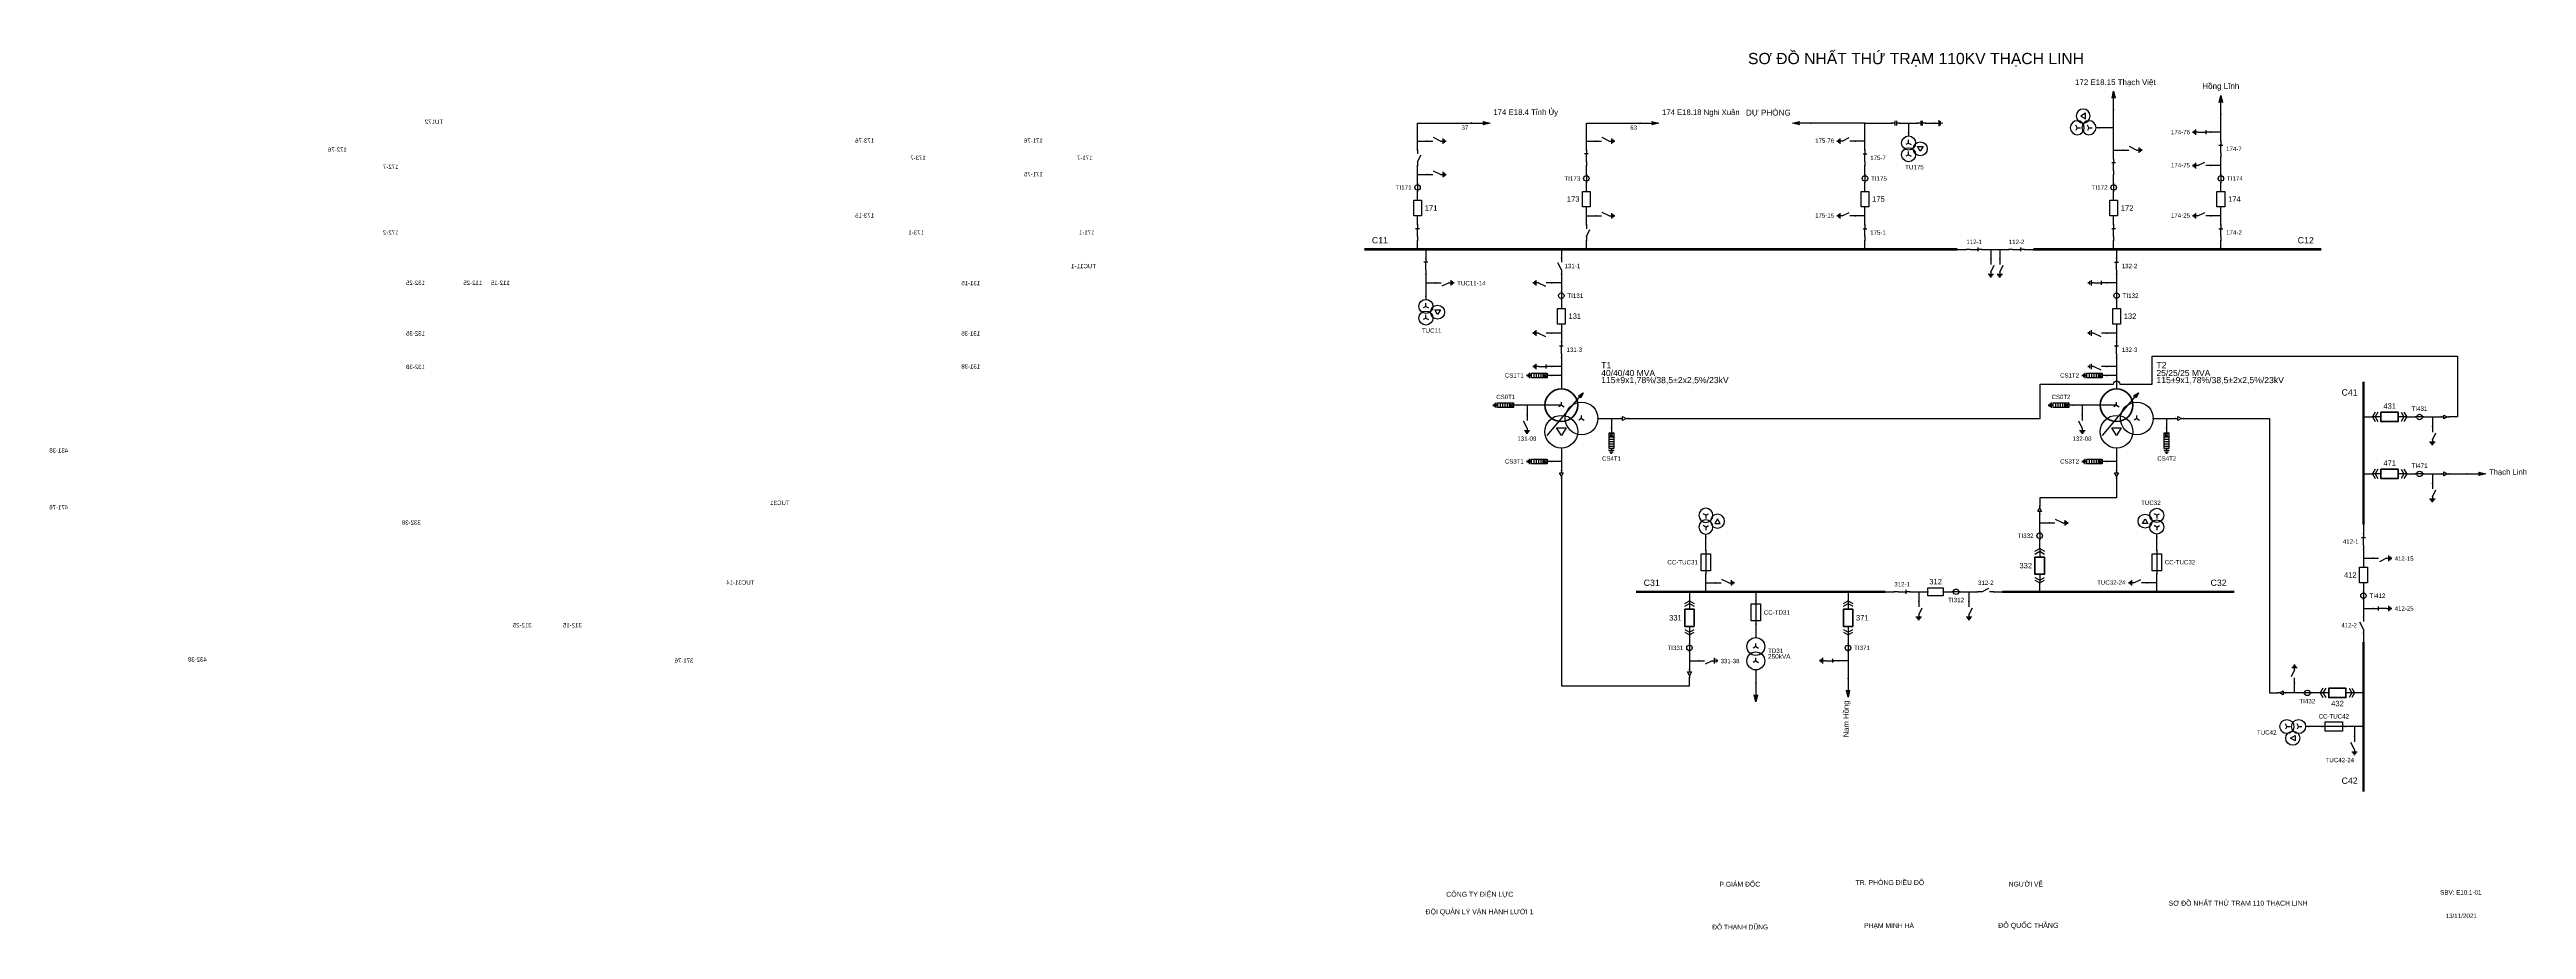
# Model space of a CAD drawing. Header units: millimetres. Extents: x -384 to 411, y 7 to 290.
import ezdxf

# ---------------------------------------------------------------- set-up
doc = ezdxf.new("R2010")
doc.units = ezdxf.units.MM
for name, color, linetype, lineweight in [('BUSBAR_110KV', 1, 'Continuous', 50), ('BUSBAR_22KV', 5, 'Continuous', 50), ('BUSBAR_35KV', 30, 'Continuous', 50), ('GROUND', 3, 'Continuous', 25), ('HV_110KV', 1, 'Continuous', 25), ('MV_22KV', 5, 'Continuous', 25), ('MV_35KV', 30, 'Continuous', 25), ('SLD_OTHER', 7, 'Continuous', 25)]:
    doc.layers.add(name, color=color, linetype=linetype, lineweight=lineweight)
doc.layers.add('SYM_PORTS', color=8, linetype='Continuous', plot=False)
doc.layers.add('TEXT', color=7, linetype='Continuous')
doc.styles.add('SLD_TEXT', font='arial.ttf')

# ---------------------------------------------------------------- blocks, each defined once
blk = doc.blocks.new('SYM_DISCONNECTOR_CLOSED')
at = {"lineweight": 25}
for points in [[(-0.625, 1.25), (0.625, 1.25)], [(0, 2.5), (0, 1.25)], [(0, -1.25), (0, 1.5)], [(0, -1.25), (0, -2.5)]]:
    blk.add_lwpolyline(points, dxfattribs=at)
at = {"layer": 'SYM_PORTS'}
for p in [(0, 2.5), (0, -2.5)]:
    blk.add_point(p, dxfattribs=at)
blk.add_attdef('DEVICE_CODE', (1.625, -0.5), '', height=2)
blk = doc.blocks.new('SYM_CIRCUIT_BREAKER')
at = {"lineweight": 25}
blk.add_lwpolyline([(-1.25, 2.5), (1.25, 2.5), (1.25, -2.5), (-1.25, -2.5)], close=True, dxfattribs=at)
at = {"layer": 'SYM_PORTS'}
for p in [(0, 2.5), (0, -2.5)]:
    blk.add_point(p, dxfattribs=at)
blk.add_attdef('DEVICE_CODE', (2.25, -0.5), '', height=2)
at = {"flags": 1}
blk.add_attdef('RATING', (2.25, -3.5), '', height=2, dxfattribs=at)
blk = doc.blocks.new('SYM_CURRENT_TRANSFORMER')
at = {"lineweight": 25}
blk.add_lwpolyline([(0, 1.25), (0, -1.25)], dxfattribs=at)
blk.add_circle((0, 0), 0.875, dxfattribs=at)
at = {"layer": 'SYM_PORTS'}
for p in [(0, 1.25), (0, -1.25)]:
    blk.add_point(p, dxfattribs=at)
blk.add_attdef('DEVICE_CODE', (1.875, -1.75), '', height=2)
at = {"flags": 1}
blk.add_attdef('RATIO', (1.875, -4.75), '', height=2, dxfattribs=at)
blk = doc.blocks.new('SYM_EARTHING_SWITCH_OPEN')
at = {"lineweight": 25}
for points in [[(0, -1.25), (-1.125, 1)], [(0, 3), (0, 1.25)], [(-0.875, -2), (0.875, -2)], [(-0.5625, -2.4375), (0.5625, -2.4375)], [(-0.25, -2.875), (0.25, -2.875)], [(0, -1.25), (0, -2)]]:
    blk.add_lwpolyline(points, dxfattribs=at)
at = {"layer": 'SYM_PORTS'}
blk.add_point((0, 3), dxfattribs=at)
blk.add_attdef('DEVICE_CODE', (1.875, 0), '', height=2)
blk = doc.blocks.new('SYM_DISCONNECTOR_OPEN')
at = {"lineweight": 25}
for points in [[(0, -1.25), (-1.125, 1)], [(0, 2.5), (0, 1.25)], [(0, -1.25), (0, -2.5)]]:
    blk.add_lwpolyline(points, dxfattribs=at)
at = {"layer": 'SYM_PORTS'}
for p in [(0, 2.5), (0, -2.5)]:
    blk.add_point(p, dxfattribs=at)
blk.add_attdef('DEVICE_CODE', (1, -0.5), '', height=2)
blk = doc.blocks.new('SYM_LINE_FEEDER_ARROW')
blk.add_hatch(color=7).paths.add_polyline_path([(0, -3), (-0.5, -0.75), (0, -1.25), (0.5, -0.75)])
at = {"lineweight": 25}
blk.add_lwpolyline([(0, 3), (0, -1.25)], dxfattribs=at)
blk.add_lwpolyline([(0, -3), (-0.5, -0.75), (0, -1.25), (0.5, -0.75)], close=True, dxfattribs=at)
at = {"layer": 'SYM_PORTS'}
blk.add_point((0, 3), dxfattribs=at)
blk.add_attdef('LINE_NAME', (1.5, 0), '', height=2)
blk = doc.blocks.new('SYM_COUPLING_CAPACITOR')
at = {"lineweight": 25}
for points in [[(-0.75, 0.25), (0.75, 0.25)], [(0, 1.25), (0, 0.25)], [(-0.75, -0.25), (0.75, -0.25)], [(0, -0.25), (0, -1.25)]]:
    blk.add_lwpolyline(points, dxfattribs=at)
at = {"layer": 'SYM_PORTS'}
for p in [(0, 1.25), (0, -1.25)]:
    blk.add_point(p, dxfattribs=at)
blk.add_attdef('DEVICE_CODE', (1.75, -1.75), '', height=2)
blk = doc.blocks.new('SYM_VOLTAGE_TRANSFORMER')
at = {"lineweight": 25}
for points in [[(0, 1.375), (-0.8625, 0.875)], [(0, 4.625), (0, 3.625)], [(0, 1.375), (0, 2.375)], [(0, 1.375), (0.8625, 0.875)], [(0, -2.375), (-0.8625, -2.875)], [(0, -2.375), (0, -1.375)], [(0, -2.375), (0.8625, -2.875)]]:
    blk.add_lwpolyline(points, dxfattribs=at)
blk.add_lwpolyline([(2.875, 0.25), (4.625, 0.25), (3.75, -1.25)], close=True, dxfattribs=at)
for centre in [(0, 1.375), (3.75, -0.5), (0, -2.375)]:
    blk.add_circle(centre, 2.25, dxfattribs=at)
at = {"layer": 'SYM_PORTS'}
blk.add_point((0, 4.625), dxfattribs=at)
blk.add_attdef('DEVICE_CODE', (7, 1.625), '', height=2)
at = {"flags": 1}
blk.add_attdef('RATIO', (7, -1.375), '', height=2, dxfattribs=at)
blk = doc.blocks.new('SYM_GROUND_SYMBOL')
at = {"lineweight": 25}
for points in [[(0, 1.25), (0, -0.25)], [(-1, -0.25), (1, -0.25)], [(-0.625, -0.75), (0.625, -0.75)], [(-0.25, -1.25), (0.25, -1.25)]]:
    blk.add_lwpolyline(points, dxfattribs=at)
at = {"layer": 'SYM_PORTS'}
blk.add_point((0, 1.25), dxfattribs=at)
blk = doc.blocks.new('SYM_EARTHING_SWITCH_CLOSED')
at = {"lineweight": 25}
for points in [[(-0.625, 1.25), (0.625, 1.25)], [(0, 3), (0, 1.25)], [(0, -1.25), (0, 1.5)], [(-0.875, -2), (0.875, -2)], [(-0.5625, -2.4375), (0.5625, -2.4375)], [(-0.25, -2.875), (0.25, -2.875)], [(0, -1.25), (0, -2)]]:
    blk.add_lwpolyline(points, dxfattribs=at)
at = {"layer": 'SYM_PORTS'}
blk.add_point((0, 3), dxfattribs=at)
blk.add_attdef('DEVICE_CODE', (1.875, 0), '', height=2)
blk = doc.blocks.new('SYM_SURGE_ARRESTER')
at = {"lineweight": 25}
for points in [[(-0.75, 2.5), (0.75, 2.5), (0.75, 1.25), (-0.75, 1.25)], [(-0.75, 1.25), (0.75, 1.25), (0.75, -2.5), (-0.75, -2.5)]]:
    blk.add_lwpolyline(points, close=True, dxfattribs=at)
for points in [[(-0.75, 2.5), (0.75, 1.25)], [(0.75, 2.5), (-0.75, 1.25)], [(-0.75, 0.5), (0.75, 0.5)], [(0, 4), (0, 2.5)], [(-0.875, -3.125), (0.875, -3.125)], [(-0.75, -0.25), (0.75, -0.25)], [(-0.75, -1), (0.75, -1)], [(-0.75, -1.75), (0.75, -1.75)], [(-0.5625, -3.5625), (0.5625, -3.5625)], [(-0.25, -4), (0.25, -4)], [(0, -2.5), (0, -3.125)]]:
    blk.add_lwpolyline(points, dxfattribs=at)
at = {"layer": 'SYM_PORTS'}
blk.add_point((0, 4), dxfattribs=at)
blk.add_attdef('DEVICE_CODE', (1.875, 1), '', height=2)
blk = doc.blocks.new('SYM_TRANSFORMER_3W')
blk.add_hatch(color=7).paths.add_polyline_path([(3.75, 8.25), (3.0125, 6.575), (2.2375, 7.225)])
at = {"lineweight": 25}
for points in [[(3.75, 8.25), (3.0125, 6.575), (2.2375, 7.225)], [(-4.75, -3), (-1.75, -3), (-3.25, -5.5)]]:
    blk.add_lwpolyline(points, close=True, dxfattribs=at)
for points in [[(-3.25, 4.25), (-8.5, 4.25)], [(-7.75, -5.5), (3.0125, 7.35)], [(-3.25, 4.25), (-4.1125, 3.75)], [(-3.25, 4.25), (-3.25, 5.25)], [(-3.25, 4.25), (-2.3875, 3.75)], [(3.25, 0), (2.3875, -0.5)], [(3.25, 0), (3.25, 1)], [(3.25, 0), (4.1125, -0.5)]]:
    blk.add_lwpolyline(points, dxfattribs=at)
at = {"lineweight": 50}
blk.add_circle((-3.25, 4.25), 5.25, dxfattribs=at)
at = {"lineweight": 25}
for centre in [(-3.25, -4.25), (3.25, 0)]:
    blk.add_circle(centre, 5.25, dxfattribs=at)
at = {"layer": 'SYM_PORTS'}
for p in [(-3.25, 9.5), (-8.5, 4.25), (8.5, 0), (-3.25, -9.5)]:
    blk.add_point(p, dxfattribs=at)
blk.add_attdef('DEVICE_CODE', (9.5, 6.5), '', height=2)
at = {"flags": 1}
for tag, p in [('VOLTAGE_RATIO', (9.5, 0.5)), ('POWER', (9.5, 3.5))]:
    blk.add_attdef(tag, p, '', height=2, dxfattribs=at)
blk = doc.blocks.new('SYM_CABLE_TERMINATION')
at = {"lineweight": 25}
blk.add_lwpolyline([(-0.625, 0.5), (0.625, 0.5), (0, -0.625)], close=True, dxfattribs=at)
for points in [[(0, 1.25), (0, 0.5)], [(0, -0.625), (0, -1.25)]]:
    blk.add_lwpolyline(points, dxfattribs=at)
at = {"layer": 'SYM_PORTS'}
for p in [(0, 1.25), (0, -1.25)]:
    blk.add_point(p, dxfattribs=at)
blk = doc.blocks.new('SYM_DRAWOUT_BREAKER')
at = {"lineweight": 25}
for points in [[(-1.5, 4.625), (0, 5.5), (1.5, 4.625)], [(-1.5, 3.75), (0, 4.625), (1.5, 3.75)], [(0, 5.5), (0, 2.75)], [(-1.5, -3.75), (0, -4.625), (1.5, -3.75)], [(-1.5, -4.625), (0, -5.5), (1.5, -4.625)], [(0, -2.75), (0, -5.5)]]:
    blk.add_lwpolyline(points, dxfattribs=at)
at = {"lineweight": 35}
blk.add_lwpolyline([(-1.5, 2.75), (1.5, 2.75), (1.5, -2.75), (-1.5, -2.75)], close=True, dxfattribs=at)
at = {"layer": 'SYM_PORTS'}
for p in [(0, 5.5), (0, -5.5)]:
    blk.add_point(p, dxfattribs=at)
blk.add_attdef('DEVICE_CODE', (2.5, 2.5), '', height=2)
at = {"flags": 1}
blk.add_attdef('RATING', (2.5, -0.5), '', height=2, dxfattribs=at)
blk = doc.blocks.new('SYM_FUSE_DISCONNECTOR')
at = {"lineweight": 25}
blk.add_lwpolyline([(-1.5, 2.75), (1.5, 2.75), (1.5, -2.75), (-1.5, -2.75)], close=True, dxfattribs=at)
blk.add_lwpolyline([(0, 3.75), (0, -3.75)], dxfattribs=at)
at = {"layer": 'SYM_PORTS'}
for p in [(0, 3.75), (0, -3.75)]:
    blk.add_point(p, dxfattribs=at)
blk.add_attdef('DEVICE_CODE', (2.5, 0.75), '', height=2)
at = {"flags": 1}
blk.add_attdef('RATING', (2.5, -2.25), '', height=2, dxfattribs=at)
blk = doc.blocks.new('SYM_TRANSFORMER_2W')
at = {"lineweight": 25}
for points in [[(0, 2.3125), (-0.8625, 1.8125)], [(0, 2.3125), (0, 3.3125)], [(0, 2.3125), (0.8625, 1.8125)], [(0, -2.3125), (-0.8625, -2.8125)], [(0, -2.3125), (0, -1.3125)], [(0, -2.3125), (0.8625, -2.8125)]]:
    blk.add_lwpolyline(points, dxfattribs=at)
for centre in [(0, 2.3125), (0, -2.3125)]:
    blk.add_circle(centre, 2.875, dxfattribs=at)
at = {"layer": 'SYM_PORTS'}
for p in [(0, 5.1875), (0, -5.1875)]:
    blk.add_point(p, dxfattribs=at)
blk.add_attdef('DEVICE_CODE', (3.875, 2.1875), '', height=2)
at = {"flags": 1}
for tag, p in [('POWER', (3.875, -0.8125)), ('VOLTAGE_RATIO', (3.875, -3.8125))]:
    blk.add_attdef(tag, p, '', height=2, dxfattribs=at)

msp = doc.modelspace()

# ---------------------------------------------------------------- linework, layer by layer
at = {"layer": 'BUSBAR_110KV', "const_width": 0.791}
for points in [[(38.02, 225.85), (228.41, 225.85)], [(252.8, 225.85), (345.32, 225.85)]]:
    msp.add_lwpolyline(points, dxfattribs=at)
at = {"layer": 'BUSBAR_22KV', "const_width": 0.791}
for points in [[(358.81, 183.34), (358.81, 137.37)], [(358.81, 99.74), (358.81, 51.68)]]:
    msp.add_lwpolyline(points, dxfattribs=at)
at = {"layer": 'BUSBAR_35KV', "const_width": 0.791}
for points in [[(125.28, 115.85), (205.28, 115.85)], [(242.91, 115.85), (317.33, 115.85)]]:
    msp.add_lwpolyline(points, dxfattribs=at)
at = {"layer": 'GROUND'}
msp.add_lwpolyline([(218.16, 266.36), (221.04, 266.36)], dxfattribs=at)
at = {"layer": 'HV_110KV'}
for points in [[(278.6, 264.92), (278.6, 270.68)], [(55.14, 260.61), (55.14, 266.36), (72.4, 266.36)], [(109.32, 260.61), (109.32, 266.36), (126.58, 266.36)], [(198.78, 266.36), (181.52, 266.36)], [(198.78, 260.61), (198.78, 266.36)], [(198.78, 266.36), (207.41, 266.36)], [(209.91, 266.36), (212.79, 266.36)], [(212.79, 266.36), (212.79, 263.26)], [(212.79, 266.36), (215.66, 266.36)], [(278.6, 264.92), (273.94, 264.92)], [(278.6, 257.73), (278.6, 264.92)], [(313.03, 263.49), (309.92, 263.49)], [(313.03, 263.49), (313.03, 269.24)], [(313.03, 260.61), (313.03, 263.49)], [(55.14, 257.73), (55.14, 260.61)], [(55.14, 260.61), (58.25, 260.61)], [(109.32, 257.73), (109.32, 260.61)], [(109.32, 260.61), (112.42, 260.61)], [(198.78, 260.61), (195.68, 260.61)], [(198.78, 257.73), (198.78, 260.61)], [(278.6, 254.86), (278.6, 257.73)], [(278.6, 257.73), (281.7, 257.73)], [(313.03, 252.73), (313.03, 255.61)], [(55.14, 249.86), (55.14, 252.73)], [(55.14, 246.98), (55.14, 249.86)], [(55.14, 249.86), (58.25, 249.86)], [(109.32, 249.86), (109.32, 252.73)], [(109.32, 244.48), (109.32, 247.36)], [(198.78, 249.86), (198.78, 252.73)], [(198.78, 244.48), (198.78, 247.36)], [(278.6, 246.98), (278.6, 249.86)], [(313.03, 252.73), (309.92, 252.73)], [(313.03, 249.86), (313.03, 252.73)], [(313.03, 244.48), (313.03, 247.36)], [(55.14, 241.6), (55.14, 244.48)], [(109.32, 236.6), (109.32, 239.48)], [(198.78, 236.6), (198.78, 239.48)], [(278.6, 241.6), (278.6, 244.48)], [(313.03, 236.6), (313.03, 239.48)], [(55.14, 233.73), (55.14, 236.6)], [(109.32, 233.73), (109.32, 236.6)], [(109.32, 236.6), (112.42, 236.6)], [(198.78, 236.6), (195.68, 236.6)], [(198.78, 233.73), (198.78, 236.6)], [(278.6, 233.73), (278.6, 236.6)], [(313.03, 236.6), (309.92, 236.6)], [(313.03, 233.73), (313.03, 236.6)], [(55.14, 225.85), (55.14, 228.73)], [(57.82, 225.85), (57.82, 222.98)], [(101.29, 225.85), (101.29, 222.98)], [(109.32, 225.85), (109.32, 228.73)], [(198.78, 225.85), (198.78, 228.73)], [(228.41, 225.85), (231.29, 225.85)], [(236.29, 225.85), (239.17, 225.85)], [(239.17, 225.85), (239.17, 222.75)], [(239.17, 225.85), (242.04, 225.85)], [(242.04, 225.85), (242.04, 222.75)], [(242.04, 225.85), (244.92, 225.85)], [(249.92, 225.85), (252.8, 225.85)], [(278.6, 225.85), (278.6, 228.73)], [(279.55, 225.85), (279.55, 222.98)], [(313.03, 225.85), (313.03, 228.73)], [(57.82, 217.98), (57.82, 215.1)], [(57.82, 215.1), (60.92, 215.1)], [(57.82, 215.1), (57.82, 210.79)], [(101.29, 215.1), (98.19, 215.1)], [(101.29, 217.98), (101.29, 215.1)], [(101.29, 215.1), (101.29, 212.22)], [(279.55, 215.1), (276.45, 215.1)], [(279.55, 217.98), (279.55, 215.1)], [(279.55, 215.1), (279.55, 212.22)], [(101.29, 209.72), (101.29, 206.85)], [(279.55, 209.72), (279.55, 206.85)], [(101.29, 198.97), (98.19, 198.97)], [(101.29, 201.85), (101.29, 198.97)], [(101.29, 198.97), (101.29, 196.09)], [(279.55, 198.97), (276.45, 198.97)], [(279.55, 201.85), (279.55, 198.97)], [(279.55, 198.97), (279.55, 196.09)], [(101.29, 191.09), (101.29, 188.22)], [(279.55, 191.09), (279.55, 188.22)], [(101.29, 188.22), (98.19, 188.22)], [(101.29, 185.34), (98.19, 185.34)], [(101.29, 188.22), (101.29, 185.34)], [(101.29, 185.34), (101.29, 181.03)], [(279.55, 188.22), (276.45, 188.22)], [(279.55, 185.34), (276.45, 185.34)], [(279.55, 188.22), (279.55, 185.34)], [(279.55, 185.34), (279.55, 181.03)], [(90.29, 175.78), (87.41, 175.78)], [(96.04, 175.78), (90.29, 175.78)], [(90.29, 175.78), (90.29, 172.67)], [(268.55, 175.78), (265.67, 175.78)], [(274.3, 175.78), (268.55, 175.78)], [(268.55, 175.78), (268.55, 172.67)]]:
    msp.add_lwpolyline(points, dxfattribs=at)
at = {"layer": 'MV_22KV'}
msp.add_lwpolyline([(122.73, 171.53), (125.43, 171.53), (255, 171.53), (255, 182.56), (278.55, 182.56, -1), (280.55, 182.56), (291, 182.56), (291, 191.56), (389.02, 191.56), (389.02, 172.01), (386.32, 172.01)], format="xyb", dxfattribs=at)
for points in [[(113.04, 171.53), (117.35, 171.53)], [(117.35, 171.53), (117.35, 168.42)], [(117.35, 171.53), (120.23, 171.53)], [(291.3, 171.53), (295.61, 171.53)], [(295.61, 171.53), (295.61, 168.42)], [(295.61, 171.53), (298.49, 171.53)], [(300.99, 171.53), (303.69, 171.53), (328.61, 171.53), (328.61, 83.39), (331.31, 83.39)], [(358.81, 172.01), (361.69, 172.01)], [(372.69, 172.01), (375.56, 172.01)], [(378.06, 172.01), (380.94, 172.01)], [(380.94, 172.01), (380.94, 168.91)], [(380.94, 172.01), (383.82, 172.01)], [(358.81, 153.73), (361.69, 153.73)], [(372.69, 153.73), (375.56, 153.73)], [(378.06, 153.73), (380.94, 153.73)], [(380.94, 153.73), (380.94, 150.63)], [(380.94, 153.73), (383.82, 153.73)], [(386.32, 153.73), (392.07, 153.73)], [(358.81, 137.37), (358.81, 134.5)], [(358.81, 129.5), (358.81, 126.62)], [(358.81, 126.62), (361.91, 126.62)], [(358.81, 126.62), (358.81, 123.74)], [(358.81, 118.74), (358.81, 115.87)], [(358.81, 113.37), (358.81, 110.49)], [(358.81, 110.49), (361.91, 110.49)], [(358.81, 110.49), (358.81, 107.61)], [(358.81, 102.61), (358.81, 99.74)], [(336.68, 83.39), (333.81, 83.39)], [(336.68, 83.39), (336.68, 86.49)], [(339.56, 83.39), (336.68, 83.39)], [(344.93, 83.39), (342.06, 83.39)], [(358.81, 83.39), (355.93, 83.39)], [(345.56, 72.57), (341.24, 72.57)], [(355.93, 72.57), (353.06, 72.57)], [(358.81, 72.57), (355.93, 72.57)], [(355.93, 72.57), (355.93, 69.46)]]:
    msp.add_lwpolyline(points, dxfattribs=at)
at = {"layer": 'MV_35KV'}
for points in [[(101.29, 162.03), (101.29, 157.71)], [(279.55, 162.03), (279.55, 157.71)], [(101.29, 157.71), (98.19, 157.71)], [(101.29, 157.71), (101.29, 154.84)], [(101.29, 152.34), (101.29, 149.64), (101.29, 85.65), (142.41, 85.65), (142.41, 88.35)], [(279.55, 152.34), (279.55, 149.64), (279.55, 146.06), (254.86, 146.06), (254.86, 143.36)], [(279.55, 157.71), (276.45, 157.71)], [(279.55, 157.71), (279.55, 154.84)], [(254.86, 137.98), (254.86, 140.86)], [(254.86, 135.1), (254.86, 137.98)], [(254.86, 137.98), (257.97, 137.98)], [(147.71, 129.1), (147.71, 133.42)], [(254.86, 129.73), (254.86, 132.6)], [(292.46, 129.1), (292.46, 133.42)], [(147.71, 118.73), (147.71, 121.6)], [(292.46, 118.73), (292.46, 121.6)], [(142.41, 115.85), (142.41, 112.98)], [(147.71, 115.85), (147.71, 118.73)], [(147.71, 118.73), (150.82, 118.73)], [(163.72, 115.85), (163.72, 112.98)], [(193.33, 115.85), (193.33, 112.98)], [(205.28, 115.85), (208.16, 115.85)], [(213.16, 115.85), (216.03, 115.85)], [(216.03, 115.85), (216.03, 112.75)], [(216.03, 115.85), (218.91, 115.85)], [(223.91, 115.85), (226.78, 115.85)], [(229.28, 115.85), (232.16, 115.85)], [(232.16, 115.85), (232.16, 112.75)], [(232.16, 115.85), (235.04, 115.85)], [(240.04, 115.85), (242.91, 115.85)], [(254.86, 115.85), (254.86, 118.73)], [(292.46, 118.73), (289.35, 118.73)], [(292.46, 115.85), (292.46, 118.73)], [(163.72, 105.48), (163.72, 101.16)], [(142.41, 101.98), (142.41, 99.1)], [(142.41, 96.6), (142.41, 93.72)], [(193.33, 101.98), (193.33, 99.1)], [(193.33, 96.6), (193.33, 93.72)], [(142.41, 93.72), (145.51, 93.72)], [(142.41, 93.72), (142.41, 90.85)], [(193.33, 93.72), (190.23, 93.72)], [(193.33, 93.72), (193.33, 87.97)]]:
    msp.add_lwpolyline(points, dxfattribs=at)
at = {"layer": 'SLD_OTHER'}
msp.add_lwpolyline([(163.72, 90.79), (163.72, 86.47)], dxfattribs=at)

# ---------------------------------------------------------------- block references
at = {"layer": 'GROUND'}
for name, p, rotation in [('SYM_COUPLING_CAPACITOR', (216.91, 266.36), 270), ('SYM_GROUND_SYMBOL', (222.29, 266.36), 90)]:
    msp.add_blockref(name, p, dxfattribs=dict(at, rotation=rotation))
at = {"layer": 'HV_110KV'}
ref = msp.add_blockref('SYM_VOLTAGE_TRANSFORMER', (269.32, 264.92), dxfattribs=dict(at, xscale=-1, rotation=270))
ref.add_attrib('DEVICE_CODE', 'TU172', (257.67, 266.1), dxfattribs={"layer": 'TEXT', "extrusion": (0, 0, -1), "height": 1.425, "style": 'SLD_TEXT'})
for name, p, rotation in [('SYM_LINE_FEEDER_ARROW', (278.6, 273.68), 180), ('SYM_LINE_FEEDER_ARROW', (313.03, 272.24), 180), ('SYM_LINE_FEEDER_ARROW', (75.4, 266.36), 90), ('SYM_LINE_FEEDER_ARROW', (129.58, 266.36), 90), ('SYM_LINE_FEEDER_ARROW', (178.52, 266.36), 270), ('SYM_COUPLING_CAPACITOR', (208.66, 266.36), 270)]:
    msp.add_blockref(name, p, dxfattribs=dict(at, rotation=rotation))
ref = msp.add_blockref('SYM_VOLTAGE_TRANSFORMER', (212.79, 258.63), dxfattribs=at)
ref.add_attrib('DEVICE_CODE', 'TU175', (211.68, 251.53), dxfattribs={"layer": 'TEXT', "height": 1.425, "style": 'SLD_TEXT'})
ref = msp.add_blockref('SYM_EARTHING_SWITCH_CLOSED', (306.92, 263.49), dxfattribs=dict(at, rotation=270))
ref.add_attrib('DEVICE_CODE', '174-76', (297.03, 262.81), dxfattribs={"layer": 'TEXT', "height": 1.398, "style": 'SLD_TEXT'})
ref = msp.add_blockref('SYM_EARTHING_SWITCH_OPEN', (284.7, 257.73), dxfattribs=dict(at, xscale=-1, rotation=90))
ref.add_attrib('DEVICE_CODE', '172-76', (288.62, 257.18), dxfattribs={"layer": 'TEXT', "extrusion": (0, 0, -1), "height": 1.398, "style": 'SLD_TEXT'})
ref = msp.add_blockref('SYM_DISCONNECTOR_CLOSED', (278.6, 252.36), dxfattribs=dict(at, xscale=-1))
ref.add_attrib('DEVICE_CODE', '172-7', (272, 251.67), dxfattribs={"layer": 'TEXT', "extrusion": (0, 0, -1), "height": 1.412, "style": 'SLD_TEXT'})
ref = msp.add_blockref('SYM_EARTHING_SWITCH_OPEN', (115.42, 260.61), dxfattribs=dict(at, xscale=-1, rotation=90))
ref.add_attrib('DEVICE_CODE', '173-76', (119.35, 260.06), dxfattribs={"layer": 'TEXT', "extrusion": (0, 0, -1), "height": 1.398, "style": 'SLD_TEXT'})
ref = msp.add_blockref('SYM_DISCONNECTOR_CLOSED', (109.32, 255.23), dxfattribs=dict(at, xscale=-1))
ref.add_attrib('DEVICE_CODE', '173-7', (102.73, 254.55), dxfattribs={"layer": 'TEXT', "extrusion": (0, 0, -1), "height": 1.4, "style": 'SLD_TEXT'})
ref = msp.add_blockref('SYM_EARTHING_SWITCH_OPEN', (61.25, 260.61), dxfattribs=dict(at, xscale=-1, rotation=90))
ref.add_attrib('DEVICE_CODE', '171-76', (65.17, 260.06), dxfattribs={"layer": 'TEXT', "extrusion": (0, 0, -1), "height": 1.398, "style": 'SLD_TEXT'})
ref = msp.add_blockref('SYM_DISCONNECTOR_OPEN', (55.14, 255.23), dxfattribs=dict(at, xscale=-1))
ref.add_attrib('DEVICE_CODE', '171-7', (49.18, 254.54), dxfattribs={"layer": 'TEXT', "extrusion": (0, 0, -1), "height": 1.412, "style": 'SLD_TEXT'})
ref = msp.add_blockref('SYM_EARTHING_SWITCH_OPEN', (192.68, 260.61), dxfattribs=dict(at, rotation=270))
ref.add_attrib('DEVICE_CODE', '175-76', (182.78, 260.06), dxfattribs={"layer": 'TEXT', "height": 1.398, "style": 'SLD_TEXT'})
ref = msp.add_blockref('SYM_DISCONNECTOR_CLOSED', (198.78, 255.23), dxfattribs=at)
ref.add_attrib('DEVICE_CODE', '175-7', (200.46, 254.55), dxfattribs={"layer": 'TEXT', "height": 1.4, "style": 'SLD_TEXT'})
ref = msp.add_blockref('SYM_DISCONNECTOR_CLOSED', (313.03, 258.11), dxfattribs=at)
ref.add_attrib('DEVICE_CODE', '174-7', (314.7, 257.42), dxfattribs={"layer": 'TEXT', "height": 1.412, "style": 'SLD_TEXT'})
ref = msp.add_blockref('SYM_EARTHING_SWITCH_OPEN', (61.25, 249.86), dxfattribs=dict(at, xscale=-1, rotation=90))
ref.add_attrib('DEVICE_CODE', '171-75', (65.17, 249.3), dxfattribs={"layer": 'TEXT', "extrusion": (0, 0, -1), "height": 1.398, "style": 'SLD_TEXT'})
ref = msp.add_blockref('SYM_CURRENT_TRANSFORMER', (55.14, 245.73), dxfattribs=at)
ref.add_attrib('DEVICE_CODE', 'TI171', (48.07, 245.01), dxfattribs={"layer": 'TEXT', "height": 1.445, "style": 'SLD_TEXT'})
ref = msp.add_blockref('SYM_CURRENT_TRANSFORMER', (109.32, 248.61), dxfattribs=at)
ref.add_attrib('DEVICE_CODE', 'TI173', (102.25, 247.89), dxfattribs={"layer": 'TEXT', "height": 1.433, "style": 'SLD_TEXT'})
ref = msp.add_blockref('SYM_CURRENT_TRANSFORMER', (198.78, 248.61), dxfattribs=at)
ref.add_attrib('DEVICE_CODE', 'TI175', (200.71, 247.89), dxfattribs={"layer": 'TEXT', "height": 1.433, "style": 'SLD_TEXT'})
ref = msp.add_blockref('SYM_CURRENT_TRANSFORMER', (278.6, 245.73), dxfattribs=at)
ref.add_attrib('DEVICE_CODE', 'TI172', (271.52, 245.01), dxfattribs={"layer": 'TEXT', "height": 1.445, "style": 'SLD_TEXT'})
ref = msp.add_blockref('SYM_EARTHING_SWITCH_OPEN', (306.92, 252.73), dxfattribs=dict(at, rotation=270))
ref.add_attrib('DEVICE_CODE', '174-75', (297.03, 252.18), dxfattribs={"layer": 'TEXT', "height": 1.398, "style": 'SLD_TEXT'})
ref = msp.add_blockref('SYM_CURRENT_TRANSFORMER', (313.03, 248.61), dxfattribs=at)
ref.add_attrib('DEVICE_CODE', 'TI174', (314.95, 247.88), dxfattribs={"layer": 'TEXT', "height": 1.445, "style": 'SLD_TEXT'})
ref = msp.add_blockref('SYM_CIRCUIT_BREAKER', (55.14, 239.1), dxfattribs=at)
ref.add_attrib('DEVICE_CODE', '171', (57.44, 238.25), dxfattribs={"layer": 'TEXT', "height": 1.754, "style": 'SLD_TEXT'})
ref = msp.add_blockref('SYM_CIRCUIT_BREAKER', (109.32, 241.98), dxfattribs=at)
ref.add_attrib('DEVICE_CODE', '173', (103.07, 241.14), dxfattribs={"layer": 'TEXT', "height": 1.739, "style": 'SLD_TEXT'})
ref = msp.add_blockref('SYM_CIRCUIT_BREAKER', (198.78, 241.98), dxfattribs=at)
ref.add_attrib('DEVICE_CODE', '175', (201.08, 241.14), dxfattribs={"layer": 'TEXT', "height": 1.739, "style": 'SLD_TEXT'})
ref = msp.add_blockref('SYM_CIRCUIT_BREAKER', (278.6, 239.1), dxfattribs=at)
ref.add_attrib('DEVICE_CODE', '172', (280.9, 238.25), dxfattribs={"layer": 'TEXT', "height": 1.754, "style": 'SLD_TEXT'})
ref = msp.add_blockref('SYM_CIRCUIT_BREAKER', (313.03, 241.98), dxfattribs=at)
ref.add_attrib('DEVICE_CODE', '174', (315.33, 241.13), dxfattribs={"layer": 'TEXT', "height": 1.754, "style": 'SLD_TEXT'})
ref = msp.add_blockref('SYM_DISCONNECTOR_CLOSED', (278.6, 231.23), dxfattribs=dict(at, xscale=-1))
ref.add_attrib('DEVICE_CODE', '172-2', (272, 230.54), dxfattribs={"layer": 'TEXT', "extrusion": (0, 0, -1), "height": 1.412, "style": 'SLD_TEXT'})
ref = msp.add_blockref('SYM_EARTHING_SWITCH_OPEN', (115.42, 236.6), dxfattribs=dict(at, xscale=-1, rotation=90))
ref.add_attrib('DEVICE_CODE', '173-15', (119.35, 236.05), dxfattribs={"layer": 'TEXT', "extrusion": (0, 0, -1), "height": 1.398, "style": 'SLD_TEXT'})
ref = msp.add_blockref('SYM_DISCONNECTOR_OPEN', (109.32, 231.23), dxfattribs=dict(at, xscale=-1))
ref.add_attrib('DEVICE_CODE', '173-1', (103.35, 230.55), dxfattribs={"layer": 'TEXT', "extrusion": (0, 0, -1), "height": 1.4, "style": 'SLD_TEXT'})
ref = msp.add_blockref('SYM_DISCONNECTOR_CLOSED', (55.14, 231.23), dxfattribs=dict(at, xscale=-1))
ref.add_attrib('DEVICE_CODE', '171-1', (48.55, 230.54), dxfattribs={"layer": 'TEXT', "extrusion": (0, 0, -1), "height": 1.412, "style": 'SLD_TEXT'})
ref = msp.add_blockref('SYM_EARTHING_SWITCH_OPEN', (192.68, 236.6), dxfattribs=dict(at, rotation=270))
ref.add_attrib('DEVICE_CODE', '175-15', (182.78, 236.05), dxfattribs={"layer": 'TEXT', "height": 1.398, "style": 'SLD_TEXT'})
ref = msp.add_blockref('SYM_DISCONNECTOR_CLOSED', (198.78, 231.23), dxfattribs=at)
ref.add_attrib('DEVICE_CODE', '175-1', (200.46, 230.55), dxfattribs={"layer": 'TEXT', "height": 1.4, "style": 'SLD_TEXT'})
ref = msp.add_blockref('SYM_EARTHING_SWITCH_OPEN', (306.92, 236.6), dxfattribs=dict(at, rotation=270))
ref.add_attrib('DEVICE_CODE', '174-25', (297.03, 236.05), dxfattribs={"layer": 'TEXT', "height": 1.398, "style": 'SLD_TEXT'})
ref = msp.add_blockref('SYM_DISCONNECTOR_CLOSED', (313.03, 231.23), dxfattribs=at)
ref.add_attrib('DEVICE_CODE', '174-2', (314.7, 230.54), dxfattribs={"layer": 'TEXT', "height": 1.412, "style": 'SLD_TEXT'})
ref = msp.add_blockref('SYM_EARTHING_SWITCH_OPEN', (242.04, 219.75), dxfattribs=dict(at, xscale=-1))
ref.add_attrib('DEVICE_CODE', '112-25', (245.15, 214.42), dxfattribs={"layer": 'TEXT', "extrusion": (0, 0, -1), "height": 1.395, "style": 'SLD_TEXT'})
ref = msp.add_blockref('SYM_EARTHING_SWITCH_OPEN', (239.17, 219.75), dxfattribs=dict(at, xscale=-1))
ref.add_attrib('DEVICE_CODE', '112-15', (236.31, 214.42), dxfattribs={"layer": 'TEXT', "extrusion": (0, 0, -1), "height": 1.395, "style": 'SLD_TEXT'})
ref = msp.add_blockref('SYM_DISCONNECTOR_CLOSED', (57.82, 220.48), dxfattribs=dict(at, xscale=-1))
ref.add_attrib('DEVICE_CODE', 'TUC11-1', (48.07, 219.76), dxfattribs={"layer": 'TEXT', "extrusion": (0, 0, -1), "height": 1.419, "style": 'SLD_TEXT'})
ref = msp.add_blockref('SYM_DISCONNECTOR_OPEN', (101.29, 220.48), dxfattribs=at)
ref.add_attrib('DEVICE_CODE', '131-1', (102.34, 219.8), dxfattribs={"layer": 'TEXT', "height": 1.397, "style": 'SLD_TEXT'})
ref = msp.add_blockref('SYM_DISCONNECTOR_CLOSED', (233.79, 225.85), dxfattribs=dict(at, rotation=270))
ref.add_attrib('DEVICE_CODE', '112-1', (231.33, 227.55), dxfattribs={"layer": 'TEXT', "height": 1.397, "style": 'SLD_TEXT'})
ref = msp.add_blockref('SYM_DISCONNECTOR_CLOSED', (247.42, 225.85), dxfattribs=dict(at, rotation=270))
ref.add_attrib('DEVICE_CODE', '112-2', (244.96, 227.55), dxfattribs={"layer": 'TEXT', "height": 1.397, "style": 'SLD_TEXT'})
ref = msp.add_blockref('SYM_DISCONNECTOR_CLOSED', (279.55, 220.48), dxfattribs=at)
ref.add_attrib('DEVICE_CODE', '132-2', (281.23, 219.8), dxfattribs={"layer": 'TEXT', "height": 1.397, "style": 'SLD_TEXT'})
ref = msp.add_blockref('SYM_EARTHING_SWITCH_CLOSED', (273.45, 215.1), dxfattribs=dict(at, xscale=-1, rotation=270))
ref.add_attrib('DEVICE_CODE', '132-25', (263.55, 214.42), dxfattribs={"layer": 'TEXT', "extrusion": (0, 0, -1), "height": 1.395, "style": 'SLD_TEXT'})
ref = msp.add_blockref('SYM_EARTHING_SWITCH_OPEN', (95.19, 215.1), dxfattribs=dict(at, xscale=-1, rotation=270))
ref.add_attrib('DEVICE_CODE', '131-15', (85.29, 214.3), dxfattribs={"layer": 'TEXT', "extrusion": (0, 0, -1), "height": 1.395, "style": 'SLD_TEXT'})
ref = msp.add_blockref('SYM_EARTHING_SWITCH_OPEN', (63.92, 215.1), dxfattribs=dict(at, rotation=90))
ref.add_attrib('DEVICE_CODE', 'TUC11-14', (67.85, 214.27), dxfattribs={"layer": 'TEXT', "height": 1.415, "style": 'SLD_TEXT'})
ref = msp.add_blockref('SYM_VOLTAGE_TRANSFORMER', (57.82, 206.16), dxfattribs=at)
ref.add_attrib('DEVICE_CODE', 'TUC11', (56.53, 199.04), dxfattribs={"layer": 'TEXT', "height": 1.421, "style": 'SLD_TEXT'})
ref = msp.add_blockref('SYM_CIRCUIT_BREAKER', (101.29, 204.35), dxfattribs=at)
ref.add_attrib('DEVICE_CODE', '131', (103.59, 203.51), dxfattribs={"layer": 'TEXT', "height": 1.739, "style": 'SLD_TEXT'})
ref = msp.add_blockref('SYM_CURRENT_TRANSFORMER', (101.29, 210.97), dxfattribs=at)
ref.add_attrib('DEVICE_CODE', 'TI131', (103.22, 210.26), dxfattribs={"layer": 'TEXT', "height": 1.43, "style": 'SLD_TEXT'})
ref = msp.add_blockref('SYM_CIRCUIT_BREAKER', (279.55, 204.35), dxfattribs=at)
ref.add_attrib('DEVICE_CODE', '132', (281.85, 203.51), dxfattribs={"layer": 'TEXT', "height": 1.739, "style": 'SLD_TEXT'})
ref = msp.add_blockref('SYM_CURRENT_TRANSFORMER', (279.55, 210.97), dxfattribs=at)
ref.add_attrib('DEVICE_CODE', 'TI132', (281.48, 210.26), dxfattribs={"layer": 'TEXT', "height": 1.43, "style": 'SLD_TEXT'})
ref = msp.add_blockref('SYM_EARTHING_SWITCH_OPEN', (273.45, 198.97), dxfattribs=dict(at, xscale=-1, rotation=270))
ref.add_attrib('DEVICE_CODE', '132-35', (263.55, 198.17), dxfattribs={"layer": 'TEXT', "extrusion": (0, 0, -1), "height": 1.395, "style": 'SLD_TEXT'})
ref = msp.add_blockref('SYM_EARTHING_SWITCH_OPEN', (95.19, 198.97), dxfattribs=dict(at, xscale=-1, rotation=270))
ref.add_attrib('DEVICE_CODE', '131-35', (85.29, 198.17), dxfattribs={"layer": 'TEXT', "extrusion": (0, 0, -1), "height": 1.395, "style": 'SLD_TEXT'})
ref = msp.add_blockref('SYM_DISCONNECTOR_CLOSED', (101.29, 193.59), dxfattribs=at)
ref.add_attrib('DEVICE_CODE', '131-3', (102.97, 192.92), dxfattribs={"layer": 'TEXT', "height": 1.397, "style": 'SLD_TEXT'})
ref = msp.add_blockref('SYM_DISCONNECTOR_CLOSED', (279.55, 193.59), dxfattribs=at)
ref.add_attrib('DEVICE_CODE', '132-3', (281.23, 192.92), dxfattribs={"layer": 'TEXT', "height": 1.397, "style": 'SLD_TEXT'})
ref = msp.add_blockref('SYM_EARTHING_SWITCH_OPEN', (273.45, 188.22), dxfattribs=dict(at, xscale=-1, rotation=270))
ref.add_attrib('DEVICE_CODE', '132-38', (263.55, 187.42), dxfattribs={"layer": 'TEXT', "extrusion": (0, 0, -1), "height": 1.395, "style": 'SLD_TEXT'})
ref = msp.add_blockref('SYM_EARTHING_SWITCH_CLOSED', (95.19, 188.22), dxfattribs=dict(at, xscale=-1, rotation=270))
ref.add_attrib('DEVICE_CODE', '131-38', (85.29, 187.54), dxfattribs={"layer": 'TEXT', "extrusion": (0, 0, -1), "height": 1.395, "style": 'SLD_TEXT'})
ref = msp.add_blockref('SYM_SURGE_ARRESTER', (94.19, 185.34), dxfattribs=dict(at, rotation=270))
ref.add_attrib('DEVICE_CODE', 'CS1T1', (83.17, 184.66), dxfattribs={"layer": 'TEXT', "height": 1.393, "style": 'SLD_TEXT'})
ref = msp.add_blockref('SYM_TRANSFORMER_3W', (104.54, 171.53), dxfattribs=at)
ref.add_attrib('DEVICE_CODE', 'T1', (114.09, 187.65), dxfattribs={"layer": 'TEXT', "height": 1.983, "style": 'SLD_TEXT'})
ref = msp.add_blockref('SYM_SURGE_ARRESTER', (272.45, 185.34), dxfattribs=dict(at, rotation=270))
ref.add_attrib('DEVICE_CODE', 'CS1T2', (261.43, 184.66), dxfattribs={"layer": 'TEXT', "height": 1.393, "style": 'SLD_TEXT'})
ref = msp.add_blockref('SYM_TRANSFORMER_3W', (282.8, 171.53), dxfattribs=at)
ref.add_attrib('DEVICE_CODE', 'T2', (292.35, 187.65), dxfattribs={"layer": 'TEXT', "height": 1.983, "style": 'SLD_TEXT'})
ref = msp.add_blockref('SYM_SURGE_ARRESTER', (83.41, 175.78), dxfattribs=dict(at, rotation=270))
ref.add_attrib('DEVICE_CODE', 'CS0T1', (80.43, 177.75), dxfattribs={"layer": 'TEXT', "height": 1.393, "style": 'SLD_TEXT'})
ref = msp.add_blockref('SYM_SURGE_ARRESTER', (261.67, 175.78), dxfattribs=dict(at, rotation=270))
ref.add_attrib('DEVICE_CODE', 'CS0T2', (258.69, 177.75), dxfattribs={"layer": 'TEXT', "height": 1.393, "style": 'SLD_TEXT'})
ref = msp.add_blockref('SYM_EARTHING_SWITCH_OPEN', (90.29, 169.67), dxfattribs=at)
ref.add_attrib('DEVICE_CODE', '131-08', (87.18, 164.35), dxfattribs={"layer": 'TEXT', "height": 1.395, "style": 'SLD_TEXT'})
ref = msp.add_blockref('SYM_EARTHING_SWITCH_OPEN', (268.55, 169.67), dxfattribs=at)
ref.add_attrib('DEVICE_CODE', '132-08', (265.44, 164.35), dxfattribs={"layer": 'TEXT', "height": 1.395, "style": 'SLD_TEXT'})
at = {"layer": 'MV_22KV'}
ref = msp.add_blockref('SYM_DRAWOUT_BREAKER', (367.19, 172.01), dxfattribs=dict(at, rotation=270))
ref.add_attrib('DEVICE_CODE', '431', (365.21, 174.64), dxfattribs={"layer": 'TEXT', "height": 1.739, "style": 'SLD_TEXT'})
ref = msp.add_blockref('SYM_CURRENT_TRANSFORMER', (376.81, 172.01), dxfattribs=dict(at, rotation=270))
ref.add_attrib('DEVICE_CODE', 'TI431', (374.24, 173.95), dxfattribs={"layer": 'TEXT', "height": 1.43, "style": 'SLD_TEXT'})
ref = msp.add_blockref('SYM_EARTHING_SWITCH_OPEN', (380.94, 165.91), dxfattribs=dict(at, xscale=-1))
ref.add_attrib('DEVICE_CODE', '431-38', (378.08, 160.58), dxfattribs={"layer": 'TEXT', "extrusion": (0, 0, -1), "height": 1.395, "style": 'SLD_TEXT'})
ref = msp.add_blockref('SYM_SURGE_ARRESTER', (117.35, 164.42), dxfattribs=at)
ref.add_attrib('DEVICE_CODE', 'CS4T1', (114.37, 157.96), dxfattribs={"layer": 'TEXT', "height": 1.393, "style": 'SLD_TEXT'})
for name, p, rotation in [('SYM_CABLE_TERMINATION', (121.48, 171.53), 90), ('SYM_CABLE_TERMINATION', (299.74, 171.53), 90), ('SYM_CABLE_TERMINATION', (385.07, 172.01), 90), ('SYM_CABLE_TERMINATION', (385.07, 153.73), 90), ('SYM_LINE_FEEDER_ARROW', (395.07, 153.73), 90), ('SYM_CABLE_TERMINATION', (332.56, 83.39), 270)]:
    msp.add_blockref(name, p, dxfattribs=dict(at, rotation=rotation))
ref = msp.add_blockref('SYM_SURGE_ARRESTER', (295.61, 164.42), dxfattribs=at)
ref.add_attrib('DEVICE_CODE', 'CS4T2', (292.63, 157.96), dxfattribs={"layer": 'TEXT', "height": 1.393, "style": 'SLD_TEXT'})
ref = msp.add_blockref('SYM_DRAWOUT_BREAKER', (367.19, 153.73), dxfattribs=dict(at, rotation=270))
ref.add_attrib('DEVICE_CODE', '471', (365.21, 156.34), dxfattribs={"layer": 'TEXT', "height": 1.754, "style": 'SLD_TEXT'})
ref = msp.add_blockref('SYM_CURRENT_TRANSFORMER', (376.81, 153.73), dxfattribs=dict(at, rotation=270))
ref.add_attrib('DEVICE_CODE', 'TI471', (374.24, 155.66), dxfattribs={"layer": 'TEXT', "height": 1.445, "style": 'SLD_TEXT'})
ref = msp.add_blockref('SYM_EARTHING_SWITCH_OPEN', (380.94, 147.63), dxfattribs=dict(at, xscale=-1))
ref.add_attrib('DEVICE_CODE', '471-76', (378.08, 142.3), dxfattribs={"layer": 'TEXT', "extrusion": (0, 0, -1), "height": 1.398, "style": 'SLD_TEXT'})
ref = msp.add_blockref('SYM_DISCONNECTOR_CLOSED', (358.81, 132), dxfattribs=at)
ref.add_attrib('DEVICE_CODE', '412-1', (352.22, 131.3), dxfattribs={"layer": 'TEXT', "height": 1.397, "style": 'SLD_TEXT'})
ref = msp.add_blockref('SYM_EARTHING_SWITCH_OPEN', (364.91, 126.62), dxfattribs=dict(at, rotation=90))
ref.add_attrib('DEVICE_CODE', '412-15', (368.84, 125.82), dxfattribs={"layer": 'TEXT', "height": 1.395, "style": 'SLD_TEXT'})
ref = msp.add_blockref('SYM_CIRCUIT_BREAKER', (358.81, 121.24), dxfattribs=at)
ref.add_attrib('DEVICE_CODE', '412', (352.56, 120.39), dxfattribs={"layer": 'TEXT', "height": 1.736, "style": 'SLD_TEXT'})
ref = msp.add_blockref('SYM_CURRENT_TRANSFORMER', (358.81, 114.62), dxfattribs=at)
ref.add_attrib('DEVICE_CODE', 'TI412', (360.74, 113.89), dxfattribs={"layer": 'TEXT', "height": 1.43, "style": 'SLD_TEXT'})
ref = msp.add_blockref('SYM_EARTHING_SWITCH_CLOSED', (364.91, 110.49), dxfattribs=dict(at, rotation=90))
ref.add_attrib('DEVICE_CODE', '412-25', (368.84, 109.81), dxfattribs={"layer": 'TEXT', "height": 1.395, "style": 'SLD_TEXT'})
ref = msp.add_blockref('SYM_DISCONNECTOR_OPEN', (358.81, 105.11), dxfattribs=at)
ref.add_attrib('DEVICE_CODE', '412-2', (351.72, 104.42), dxfattribs={"layer": 'TEXT', "height": 1.397, "style": 'SLD_TEXT'})
ref = msp.add_blockref('SYM_EARTHING_SWITCH_OPEN', (336.68, 89.49), dxfattribs=dict(at, xscale=-1, rotation=180))
ref.add_attrib('DEVICE_CODE', '432-38', (333.57, 93.46), dxfattribs={"layer": 'TEXT', "extrusion": (0, 0, -1), "height": 1.395, "style": 'SLD_TEXT'})
ref = msp.add_blockref('SYM_CURRENT_TRANSFORMER', (340.81, 83.39), dxfattribs=dict(at, rotation=270))
ref.add_attrib('DEVICE_CODE', 'TI432', (338.23, 80.02), dxfattribs={"layer": 'TEXT', "height": 1.43, "style": 'SLD_TEXT'})
ref = msp.add_blockref('SYM_DRAWOUT_BREAKER', (350.43, 83.39), dxfattribs=dict(at, rotation=270))
ref.add_attrib('DEVICE_CODE', '432', (348.46, 79.09), dxfattribs={"layer": 'TEXT', "height": 1.739, "style": 'SLD_TEXT'})
ref = msp.add_blockref('SYM_VOLTAGE_TRANSFORMER', (336.62, 72.57), dxfattribs=dict(at, rotation=270))
ref.add_attrib('DEVICE_CODE', 'TUC42', (324.62, 69.98), dxfattribs={"layer": 'TEXT', "height": 1.421, "style": 'SLD_TEXT'})
ref = msp.add_blockref('SYM_FUSE_DISCONNECTOR', (349.31, 72.57), dxfattribs=dict(at, rotation=270))
ref.add_attrib('DEVICE_CODE', 'CC-TUC42', (344.39, 75.14), dxfattribs={"layer": 'TEXT', "height": 1.418, "style": 'SLD_TEXT'})
ref = msp.add_blockref('SYM_EARTHING_SWITCH_OPEN', (355.93, 66.46), dxfattribs=at)
ref.add_attrib('DEVICE_CODE', 'TUC42-24', (346.68, 61.1), dxfattribs={"layer": 'TEXT', "height": 1.415, "style": 'SLD_TEXT'})
at = {"layer": 'MV_35KV'}
ref = msp.add_blockref('SYM_SURGE_ARRESTER', (94.19, 157.71), dxfattribs=dict(at, rotation=270))
ref.add_attrib('DEVICE_CODE', 'CS3T1', (83.17, 157.03), dxfattribs={"layer": 'TEXT', "height": 1.393, "style": 'SLD_TEXT'})
for name, p in [('SYM_CABLE_TERMINATION', (101.29, 153.59)), ('SYM_CABLE_TERMINATION', (279.55, 153.59)), ('SYM_CABLE_TERMINATION', (142.41, 89.6)), ('SYM_LINE_FEEDER_ARROW', (193.33, 84.97))]:
    msp.add_blockref(name, p, dxfattribs=at)
ref = msp.add_blockref('SYM_SURGE_ARRESTER', (272.45, 157.71), dxfattribs=dict(at, rotation=270))
ref.add_attrib('DEVICE_CODE', 'CS3T2', (261.43, 157.03), dxfattribs={"layer": 'TEXT', "height": 1.393, "style": 'SLD_TEXT'})
ref = msp.add_blockref('SYM_VOLTAGE_TRANSFORMER', (147.71, 138.04), dxfattribs=dict(at, xscale=-1, rotation=180))
ref.add_attrib('DEVICE_CODE', 'TUC31', (146.43, 143.74), dxfattribs={"layer": 'TEXT', "extrusion": (0, 0, -1), "height": 1.421, "style": 'SLD_TEXT'})
at = {"layer": 'MV_35KV', "rotation": 180}
msp.add_blockref('SYM_CABLE_TERMINATION', (254.86, 142.11), dxfattribs=at)
at = {"layer": 'MV_35KV'}
ref = msp.add_blockref('SYM_VOLTAGE_TRANSFORMER', (292.46, 138.04), dxfattribs=dict(at, rotation=180))
ref.add_attrib('DEVICE_CODE', 'TUC32', (287.42, 143.74), dxfattribs={"layer": 'TEXT', "height": 1.421, "style": 'SLD_TEXT'})
ref = msp.add_blockref('SYM_EARTHING_SWITCH_OPEN', (260.97, 137.98), dxfattribs=dict(at, xscale=-1, rotation=90))
ref.add_attrib('DEVICE_CODE', '332-38', (264.89, 137.43), dxfattribs={"layer": 'TEXT', "extrusion": (0, 0, -1), "height": 1.395, "style": 'SLD_TEXT'})
ref = msp.add_blockref('SYM_FUSE_DISCONNECTOR', (147.71, 125.35), dxfattribs=at)
ref.add_attrib('DEVICE_CODE', 'CC-TUC31', (135.33, 124.64), dxfattribs={"layer": 'TEXT', "height": 1.418, "style": 'SLD_TEXT'})
ref = msp.add_blockref('SYM_CURRENT_TRANSFORMER', (254.86, 133.85), dxfattribs=at)
ref.add_attrib('DEVICE_CODE', 'TI332', (247.79, 133.14), dxfattribs={"layer": 'TEXT', "height": 1.43, "style": 'SLD_TEXT'})
ref = msp.add_blockref('SYM_DRAWOUT_BREAKER', (254.86, 124.23), dxfattribs=at)
ref.add_attrib('DEVICE_CODE', '332', (248.36, 123.39), dxfattribs={"layer": 'TEXT', "height": 1.739, "style": 'SLD_TEXT'})
ref = msp.add_blockref('SYM_FUSE_DISCONNECTOR', (292.46, 125.35), dxfattribs=at)
ref.add_attrib('DEVICE_CODE', 'CC-TUC32', (295.01, 124.64), dxfattribs={"layer": 'TEXT', "height": 1.418, "style": 'SLD_TEXT'})
ref = msp.add_blockref('SYM_EARTHING_SWITCH_OPEN', (153.82, 118.73), dxfattribs=dict(at, xscale=-1, rotation=90))
ref.add_attrib('DEVICE_CODE', 'TUC31-14', (157.74, 118.14), dxfattribs={"layer": 'TEXT', "extrusion": (0, 0, -1), "height": 1.415, "style": 'SLD_TEXT'})
ref = msp.add_blockref('SYM_CIRCUIT_BREAKER', (221.41, 115.85), dxfattribs=dict(at, rotation=270))
ref.add_attrib('DEVICE_CODE', '312', (219.43, 118.23), dxfattribs={"layer": 'TEXT', "height": 1.739, "style": 'SLD_TEXT'})
ref = msp.add_blockref('SYM_DISCONNECTOR_OPEN', (237.54, 115.85), dxfattribs=dict(at, rotation=270))
ref.add_attrib('DEVICE_CODE', '312-2', (235.08, 118.07), dxfattribs={"layer": 'TEXT', "height": 1.397, "style": 'SLD_TEXT'})
ref = msp.add_blockref('SYM_EARTHING_SWITCH_OPEN', (286.35, 118.73), dxfattribs=dict(at, rotation=270))
ref.add_attrib('DEVICE_CODE', 'TUC32-24', (273.3, 118.14), dxfattribs={"layer": 'TEXT', "height": 1.415, "style": 'SLD_TEXT'})
ref = msp.add_blockref('SYM_EARTHING_SWITCH_OPEN', (232.16, 109.75), dxfattribs=dict(at, xscale=-1))
ref.add_attrib('DEVICE_CODE', '312-25', (229.3, 104.42), dxfattribs={"layer": 'TEXT', "extrusion": (0, 0, -1), "height": 1.395, "style": 'SLD_TEXT'})
ref = msp.add_blockref('SYM_EARTHING_SWITCH_OPEN', (216.03, 109.75), dxfattribs=dict(at, xscale=-1))
ref.add_attrib('DEVICE_CODE', '312-15', (213.17, 104.42), dxfattribs={"layer": 'TEXT', "extrusion": (0, 0, -1), "height": 1.395, "style": 'SLD_TEXT'})
ref = msp.add_blockref('SYM_DRAWOUT_BREAKER', (142.41, 107.48), dxfattribs=at)
ref.add_attrib('DEVICE_CODE', '331', (135.9, 106.64), dxfattribs={"layer": 'TEXT', "height": 1.739, "style": 'SLD_TEXT'})
ref = msp.add_blockref('SYM_FUSE_DISCONNECTOR', (163.72, 109.23), dxfattribs=at)
ref.add_attrib('DEVICE_CODE', 'CC-TD31', (166.27, 108.51), dxfattribs={"layer": 'TEXT', "height": 1.421, "style": 'SLD_TEXT'})
ref = msp.add_blockref('SYM_DRAWOUT_BREAKER', (193.33, 107.48), dxfattribs=at)
ref.add_attrib('DEVICE_CODE', '371', (195.88, 106.64), dxfattribs={"layer": 'TEXT', "height": 1.739, "style": 'SLD_TEXT'})
ref = msp.add_blockref('SYM_DISCONNECTOR_CLOSED', (210.66, 115.85), dxfattribs=dict(at, rotation=270))
ref.add_attrib('DEVICE_CODE', '312-1', (208.2, 117.57), dxfattribs={"layer": 'TEXT', "height": 1.397, "style": 'SLD_TEXT'})
ref = msp.add_blockref('SYM_CURRENT_TRANSFORMER', (228.03, 115.85), dxfattribs=dict(at, rotation=270))
ref.add_attrib('DEVICE_CODE', 'TI312', (225.46, 112.49), dxfattribs={"layer": 'TEXT', "height": 1.43, "style": 'SLD_TEXT'})
ref = msp.add_blockref('SYM_CURRENT_TRANSFORMER', (142.41, 97.85), dxfattribs=at)
ref.add_attrib('DEVICE_CODE', 'TI331', (135.33, 97.14), dxfattribs={"layer": 'TEXT', "height": 1.43, "style": 'SLD_TEXT'})
ref = msp.add_blockref('SYM_TRANSFORMER_2W', (163.72, 95.97), dxfattribs=at)
ref.add_attrib('DEVICE_CODE', 'TD31', (167.64, 96.2), dxfattribs={"layer": 'TEXT', "height": 1.428, "style": 'SLD_TEXT'})
ref = msp.add_blockref('SYM_CURRENT_TRANSFORMER', (193.33, 97.85), dxfattribs=at)
ref.add_attrib('DEVICE_CODE', 'TI371', (195.25, 97.14), dxfattribs={"layer": 'TEXT', "height": 1.433, "style": 'SLD_TEXT'})
ref = msp.add_blockref('SYM_EARTHING_SWITCH_CLOSED', (187.23, 93.72), dxfattribs=dict(at, xscale=-1, rotation=270))
ref.add_attrib('DEVICE_CODE', '371-76', (177.33, 93.05), dxfattribs={"layer": 'TEXT', "extrusion": (0, 0, -1), "height": 1.398, "style": 'SLD_TEXT'})
ref = msp.add_blockref('SYM_EARTHING_SWITCH_OPEN', (148.51, 93.72), dxfattribs=dict(at, rotation=90))
ref.add_attrib('DEVICE_CODE', '331-38', (152.43, 92.92), dxfattribs={"layer": 'TEXT', "height": 1.395, "style": 'SLD_TEXT'})
at = {"layer": 'SLD_OTHER'}
msp.add_blockref('SYM_LINE_FEEDER_ARROW', (163.72, 83.47), dxfattribs=at)

# ---------------------------------------------------------------- texts
at = {"layer": 'TEXT', "attachment_point": 7, "style": 'SLD_TEXT'}
for s, insert, char_height in [('SƠ ĐỒ NHẤT THỨ TRẠM 110KV THẠCH LINH', (161.22, 284.54), 3.6032), ('172 E18.15 Thạch Việt', (266.21, 278.23), 1.8209), ('Hồng Lĩnh', (307.08, 276.83), 1.845), ('174 E18.4 Tỉnh Ủy', (79.45, 268.5), 1.797), ('174 E18.18 Nghi Xuân', (133.63, 268.47), 1.7714), ('DỰ PHÒNG', (160.55, 268.42), 1.867), ('37', (69.24, 264.24), 1.39), ('63', (123.42, 264.25), 1.387), ('C11', (40.46, 227.73), 2.017), ('C12', (337.71, 227.73), 2.017), ('40/40/40 MVA', (114.09, 185.11), 1.9556), ('115±9x1,78%/38,5±2x2,5%/23kV', (114.09, 182.5), 1.9832), ('25/25/25 MVA', (292.35, 185.11), 1.9556), ('115±9x1,78%/38,5±2x2,5%/23kV', (292.35, 182.5), 1.9832), ('C41', (351.79, 178.85), 2.017), ('Thạch Linh', (399.12, 153.07), 1.763), ('C31', (127.72, 117.73), 2.017), ('C32', (309.72, 117.73), 2.017), ('250kVA', (167.64, 94.33), 1.474), ('C42', (351.79, 54.15), 2.017), ('CÔNG TY ĐIỆN LỰC', (64.32, 17.54), 1.6005), ('P.GIÁM ĐỐC', (152.03, 21.14), 1.559), ('TR. PHÒNG ĐIỀU ĐỘ', (195.74, 21.33), 1.5786), ('NGƯỜI VẼ', (244.94, 21.17), 1.538), ('SƠ ĐỒ NHẤT THỨ TRẠM 110 THẠCH LINH', (296.27, 14.7), 1.5893), ('SBV: E10.1-01', (383.45, 18.57), 1.4344), ('ĐỘI QUẢN LÝ VẬN HÀNH LƯỚI 1', (57.68, 11.86), 1.5975), ('ĐỖ THANH DŨNG', (149.71, 7.39), 1.523), ('PHẠM MINH HÀ', (198.48, 7.52), 1.5514), ('ĐỖ QUỐC THẮNG', (241.54, 7.46), 1.6188), ('13/11/2021', (385.18, 11.03), 1.433)]:
    msp.add_mtext(s, dxfattribs=dict(at, insert=insert, char_height=char_height))
at = {"layer": 'TEXT', "insert": (194.12, 69.1), "char_height": 1.771, "attachment_point": 7, "rotation": 90, "style": 'SLD_TEXT'}
msp.add_mtext('Nam Hồng', dxfattribs=at)

doc.saveas('drawing.dxf')
